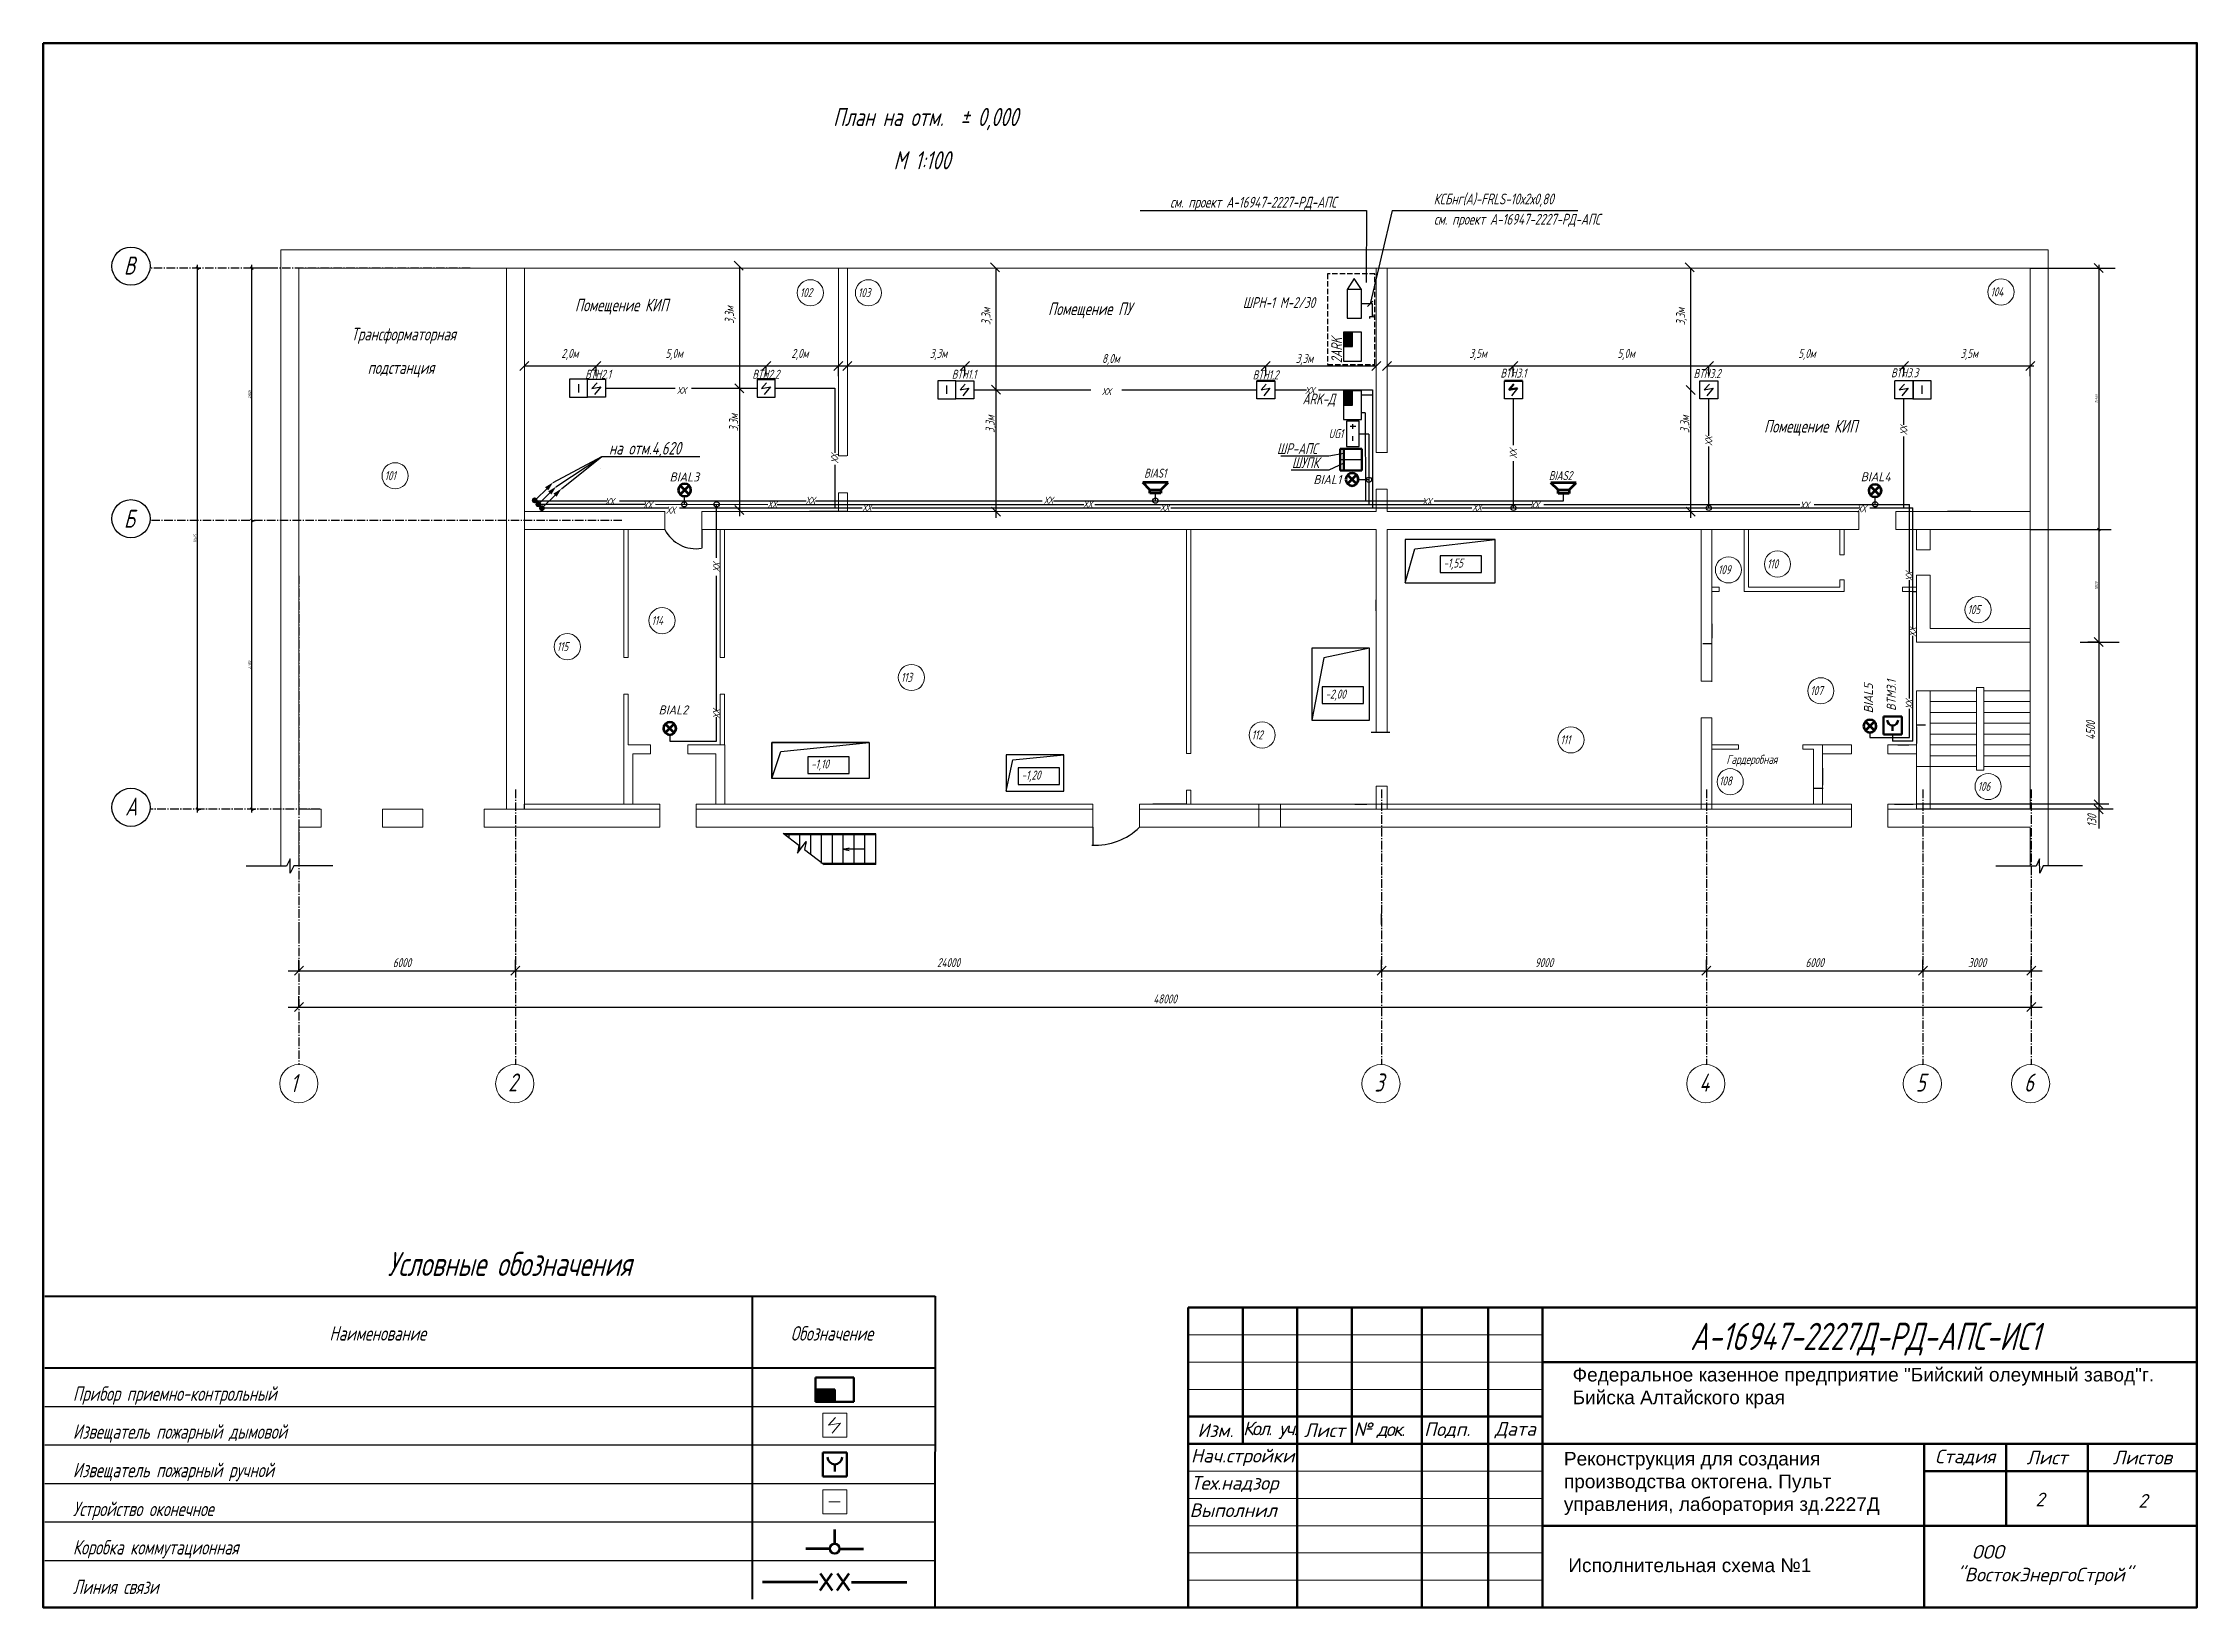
# Model space of a CAD drawing. Header units: millimetres. Extents: x 1866 to 7967, y 1263 to 3609.
# Drawn here: x 5953 to 7967, y 2142 to 3606 of the extents above; entities that cross this region are included whole.
import ezdxf
from ezdxf import colors
from ezdxf.entities.mleader import LeaderData, LeaderLine
from ezdxf.enums import TextEntityAlignment as Align
from ezdxf.math import Vec2, Vec3

# ---------------------------------------------------------------- set-up
doc = ezdxf.new("R2010")
doc.units = ezdxf.units.MM
doc.linetypes.add('GOST2.303 6', pattern=[12, 8, -1.5, 1, -1.5])
doc.linetypes.add('gost5', pattern=[7, 5, -2, 0])
doc.layers.get('Defpoints').update_dxf_attribs({"color": 33})
for name, color, linetype, lineweight in [('Датчики (Вновь)', 2, 'Continuous', 50), ('ЗАГОЛОВКИ', 182, 'Continuous', 40), ('КаБель силовой (Вновь)', 1, 'Continuous', 60), ('Линия выноска', 137, 'Continuous', 25), ('линия связи', 3, 'Continuous', 60), ('Линия связи (Вновь)', 3, 'Continuous', 60), ('ППК и др. приБоры', 171, 'Continuous', 50), ('СОУЭ', 160, 'Continuous', 60), ('стена', 7, 'Continuous', 20), ('ТаБлица', 253, 'Continuous', 40), ('Текст', 2, 'Continuous', 20), ('ТОНКИЕ', 150, 'Continuous', 9), ('Формат - толстая линия', 7, 'Continuous', 50), ('Формат - тонкая линия', 7, 'Continuous', 20), ('Щиты пульты (Вновь)', 5, 'Continuous', 50), ('Эл. аппараты (Вновь)', 93, 'Continuous', 50)]:
    doc.layers.add(name, color=color, linetype=linetype, lineweight=lineweight)
for name, color, linetype in [('оси', 1, 'GOST2.303 6'), ('Размеры', 5, 'Continuous'), ('Текст.', 51, 'Continuous')]:
    doc.layers.add(name, color=color, linetype=linetype)
doc.styles.add('2.5', font='isocpeur.ttf', dxfattribs={"oblique": 15, "height": 2.5})
doc.styles.add('Simplex', font='simplex.shx', dxfattribs={"width": 0.7, "oblique": 15})
doc.styles.get("Standard").update_dxf_attribs({"font": 'arial.ttf'})
doc.dimstyles.new('Cadet25_1', dxfattribs={"dimtxt": 2.5, "dimasz": 2.5, "dimexe": 3, "dimexo": 0, "dimgap": 1, "dimtad": 1, "dimdec": 0, "dimlfac": 100, "dimtxsty": 'Standard', "dimblk": 'OBLIQUE', "dimcen": -30, "dimdle": 3, "dimclrd": 256, "dimadec": 0, "dimazin": 0, "dimtfac": 1, "dimtdec": 0, "dimtmove": 0, "dimatfit": 0, "dimfxl": 0, "dimarcsym": 0})

msp = doc.modelspace()

# ---------------------------------------------------------------- texts
at = {"style": 'Simplex', "oblique": 15, "width": 0.7}
for s, p in [('-1,55', (7262.411, 3115.296)), ('-2,00', (7152.189, 2992.675)), ('-1,10', (6671.059, 2927.269)), ('-1,20', (6867.887, 2916.896)), ('6000', (6280.005, 2741.485))]:
    msp.add_text(s, height=8.4375, dxfattribs=at).set_placement(p)
msp.add_text('4500', height=8.4375, rotation=90, dxfattribs=at).set_placement((7871.846, 2954.195))
at = {"lineweight": 35, "style": 'Simplex', "oblique": 15, "width": 0.7}
msp.add_text('А-16947-2227Д-РД-АПС-ИС1', height=25.4951, dxfattribs=at).set_placement((7656.734, 2383.306), align=Align.CENTER)
at = {"insert": (7868.772, 2878.472), "char_height": 8.4375, "attachment_point": 5, "rotation": 90, "style": 'Simplex'}
msp.add_mtext('130', dxfattribs=at)
at = {"char_height": 8.4375, "attachment_point": 5, "style": 'Simplex'}
for s, insert in [('24000', (6799.614, 2745.704)), ('9000', (7356.489, 2745.704)), ('6000', (7609.614, 2745.704)), ('3000', (7761.489, 2745.704)), ('48000', (7002.114, 2711.723))]:
    msp.add_mtext(s, dxfattribs=dict(at, insert=insert))
at = {"char_height": 12.74755, "attachment_point": 1}
for s, width, heights, insert in [('Федеральное казенное предприятие "Бийский олеумный завод"г. Бийска Алтайского края', 583.81249, [71.169], (7383.235, 2366.658)), ('Реконструкция для создания производства октогена. Пульт управления, лаборатория зд.2227Д', 322.27604, [0], (7375.107, 2288.06)), ('Исполнительная схема №1', 305.97926, [0], (7379.232, 2188.3))]:
    msp.add_mtext_dynamic_manual_height_columns(s, width=width, gutter_width=12.5, heights=heights, dxfattribs=dict(at, insert=insert))
at = {"color": 0, "linetype": 'ByBlock', "lineweight": -2, "ltscale": 100, "style": '2.5'}
for s, insert, char_height, width, attachment_point in [('{\\T0.75;Кол. уч.}', (7100.214, 2308.236), 12.74755, 50.9902, 5), ('Изм.', (7049.224, 2308.236), 12.7475, 50.9902, 5), ('Лист', (7151.204, 2308.236), 12.7475, 50.9902, 5), ('{\\T0.85;№ док.}', (7202.194, 2308.236), 12.74755, 50.9902, 5), ('Подп.', (7265.932, 2308.236), 12.7475, 76.48529, 5), ('Дата', (7329.67, 2308.236), 12.7475, 50.9902, 5), ('Нач.стройки', (7026.278, 2282.741), 12.74755, 101.98039, 4), ('Стадия', (7750.339, 2282.741), 12.7475, 76.48529, 5), ('Лист', (7826.824, 2282.741), 12.7475, 76.48529, 5), ('Листов', (7916.057, 2282.741), 12.7475, 101.98039, 5), ('Тех.надзор', (7026.278, 2257.246), 12.7475, 101.98039, 4), ('Выполнил', (7025.061, 2233.448), 12.7475, 101.98039, 4), ('2', (7815.96, 2243.498), 12.748, 101.98039, 4), ('2', (7912.195, 2242.222), 12.748, 101.98039, 4), ('\\pi6.91506;ООО \\P\\pi-7.08494;"ВостокЭнергоСтрой"', (7749.619, 2182.132), 12.74755, 101.98039, 4)]:
    msp.add_mtext(s, dxfattribs=dict(at, insert=insert, char_height=char_height, width=width, attachment_point=attachment_point))
at = {"layer": 'ЗАГОЛОВКИ', "color": 255, "lineweight": 25, "style": 'Simplex', "oblique": 15, "width": 0.7}
for s, p in [('В', (6028.511, 3389.373)), ('Б', (6028.511, 3152.493)), ('А', (6029.742, 2883.287)), ('1', (6184.135, 2624.569)), ('2', (6387.889, 2625.184)), ('3', (7197.935, 2625.093)), ('4', (7501.685, 2625.093)), ('5', (7704.185, 2625.093)), ('6', (7805.435, 2625.093))]:
    msp.add_text(s, height=16.875, dxfattribs=at).set_placement(p)
at = {"layer": 'Линия выноска', "color": 2, "insert": (6482.142, 3232.816), "char_height": 11.8125, "attachment_point": 1, "style": 'Simplex'}
msp.add_mtext('на отм.4,620', dxfattribs=at)
at = {"layer": 'Линия связи (Вновь)', "lineweight": 25, "style": 'Simplex', "oblique": 15, "width": 0.7}
for p in [(6545.787, 3277.545), (6943.1, 3276.574), (7133.316, 3277.483), (6478.428, 3173.702), (6513.838, 3170.318), (6535.59, 3165.542), (6630.503, 3171.084), (6666.22, 3174.756), (6718.99, 3167.788), (6888.88, 3174.911), (6925.666, 3171.122), (6997.587, 3167.992), (7242.822, 3173.702), (7289.556, 3168.072), (7343.423, 3170.254), (7595.903, 3170.235), (7649.107, 3166.952)]:
    msp.add_text('ХХ', height=6.75, dxfattribs=at).set_placement(p)
for p in [(7696.271, 3239.389), (7331.12, 3217.549), (7513.912, 3229.339), (6696.518, 3213.066), (6585.987, 3111.275), (7701.42, 3102.715), (7704.631, 3050.617), (6585.987, 2974.075), (7701.42, 2983.023)]:
    msp.add_text('ХХ', height=6.75, rotation=90, dxfattribs=at).set_placement(p)
at = {"layer": 'Размеры', "lineweight": 35, "char_height": 8.4375, "attachment_point": 5, "style": 'Simplex'}
for s, insert in [('2,0м', (6445.581, 3314.641)), ('5,0м', (6543.058, 3314.641)), ('2,0м', (6660.652, 3314.641)), ('3,3м', (6790.263, 3314.641)), ('8,0м', (6951.433, 3309.891)), ('3,3м', (7132.49, 3309.891)), ('3,5м', (7294.825, 3314.641)), ('5,0м', (7433.316, 3314.641)), ('5,0м', (7602.358, 3314.641)), ('3,5м', (7754.08, 3314.641))]:
    msp.add_mtext(s, dxfattribs=dict(at, insert=insert))
at = {"layer": 'стена', "color": 5, "lineweight": 35, "style": 'Simplex', "oblique": 15, "width": 0.7}
for p in [(6598.921, 3343.507), (6838.814, 3342.101), (7488.411, 3341.953), (6602.827, 3242.749), (6842.721, 3241.343), (7492.318, 3241.196)]:
    msp.add_text('3,3м', height=8.4375, rotation=90, dxfattribs=at).set_placement(p)
at = {"layer": 'Текст', "style": 'Simplex', "oblique": 15, "width": 0.7}
for s, height, p in [('План на отм.  %%P 0,000', 16.875, (6691.737, 3528.341)), ('    М 1:100', 16.875, (6716.904, 3487.844)), ('Помещение КИП', 11.8125, (6450.325, 3354.96)), ('ШРН-1 М-2/30', 10.125, (7074.86, 3358.131)), ('Помещение ПУ', 11.8125, (6892.746, 3351.444)), ('Трансформаторная', 11.8125, (6241.103, 3327.722)), ('подстанция', 11.8125, (6256.442, 3296.419)), ('Помещение КИП', 11.8125, (7562.23, 3241.554)), ('Обозначение', 13.5, (6652.074, 2392.13))]:
    msp.add_text(s, height=height, dxfattribs=at).set_placement(p)
at = {"layer": 'Текст', "color": 5, "style": 'Simplex', "oblique": 15, "width": 0.7}
msp.add_text('2ARK', height=10.125, rotation=90, dxfattribs=at).set_placement((7167.654, 3306.554))
at = {"layer": 'Текст', "color": 2, "lineweight": -3, "style": 'Simplex', "oblique": 15, "width": 0.7}
for s, p in [('ВТН2.1', (6459.902, 3291.875)), ('ВТН2.2', (6616.196, 3291.875)), ('ВТН1.1', (6802.687, 3291.875)), ('ВТН3.1', (7315.762, 3292.953)), ('ВТН3.2', (7496.385, 3292.577)), ('ВТН3.3', (7681.003, 3293.249))]:
    msp.add_text(s, height=8.4375, dxfattribs=at).set_placement(p)
at = {"layer": 'Текст', "color": 2, "style": 'Simplex', "oblique": 15, "width": 0.7}
msp.add_text('ВТН1.2', height=8.4375, dxfattribs=at).set_placement((7084.093, 3291.363))
at = {"layer": 'Текст', "color": 5, "style": 'Simplex', "oblique": 15, "width": 0.7}
msp.add_text('ARK-Д', height=10.125, dxfattribs=at).set_placement((7130.621, 3267.959))
at = {"layer": 'Текст', "color": 1, "lineweight": -3, "style": 'Simplex', "oblique": 15, "width": 0.7}
msp.add_text('UG1', height=8.4375, dxfattribs=at).set_placement((7155.065, 3236.351))
at = {"layer": 'Текст', "color": 0, "style": 'Simplex', "oblique": 15, "width": 0.7}
for s, p in [('BIАS1', (6982.603, 3199.373)), ('BIАS2', (7361.012, 3197.107))]:
    msp.add_text(s, height=8.4375, dxfattribs=at).set_placement(p)
at = {"layer": 'Текст', "char_height": 10.125, "attachment_point": 5, "style": 'Simplex'}
for s, insert, width in [('КСБнг(А)-FRLS-10х2х0,80', (7309.406, 3458.911), 214.55266), ('см. проект А-16947-2227-РД-АПС', (7084.621, 3455.673), 215.24258), ('см. проект А-16947-2227-РД-АПС', (7331.318, 3439.752), 215.24258)]:
    msp.add_mtext(s, dxfattribs=dict(at, insert=insert, width=width))
at = {"layer": 'Текст', "char_height": 8.4375, "attachment_point": 6, "style": 'Simplex'}
for s, width, heights, insert in [('{\\W0.9;BIAL3}', 10.36815, [2.58], (6566.453, 3200.008)), ('{\\W0.9;BIAL4}', 10.37117, [0], (7680.724, 3200.195)), ('{\\W0.9;BIAL1}', 9.45524, [0], (7166.934, 3197.623)), ('{\\W0.9;BIAL2}', 9.78836, [0], (6556.023, 2982.094))]:
    msp.add_mtext_dynamic_manual_height_columns(s, width=width, gutter_width=12.5, heights=heights, dxfattribs=dict(at, insert=insert))
at = {"layer": 'Текст', "char_height": 8.4375, "rotation": 90, "style": 'Simplex'}
for s, width, heights, insert, attachment_point in [('{\\W0.9;BIAL5}', 8.65584, [5.128], (7659.906, 3006.836), 6), ('{\\W0.8;BTM3.1}', 17.96421, [0], (7681.278, 2981.279), 4)]:
    msp.add_mtext_dynamic_manual_height_columns(s, width=width, gutter_width=12.5, heights=heights, dxfattribs=dict(at, insert=insert, attachment_point=attachment_point))
at = {"layer": 'Текст.', "style": 'Simplex', "oblique": 15, "width": 0.7}
for s, p in [('Наименование', (6220.695, 2392.13)), ('Прибор приемно-контрольный', (5980.835, 2335.784)), ('Извещатель пожарный дымовой ', (5980.835, 2300.29)), ('Извещатель пожарный ручной ', (5980.835, 2264.29)), ('Устройство оконечное ', (5980.835, 2227.902)), ('Коробка коммутационная', (5980.835, 2192.002)), ('Линия связи', (5980.835, 2155.095))]:
    msp.add_text(s, height=13.5, dxfattribs=at).set_placement(p)
at = {"layer": 'Текст.', "insert": (6389.13, 2463.834), "char_height": 22.5, "width": 583.65703, "attachment_point": 5, "style": 'Simplex'}
msp.add_mtext('{\\C2;Условные обозначения}', dxfattribs=at)
at = {"layer": 'ТОНКИЕ', "color": 255, "style": 'Simplex', "oblique": 15, "width": 0.7}
for s, p in [('102', (6660.621, 3368.274)), ('103', (6714.9, 3368.221)), ('104', (7774.024, 3368.982)), ('101', (6272.312, 3197.034)), ('110', (7565.006, 3114.502)), ('109', (7519.15, 3109.055)), ('114', (6521.887, 3061.559)), ('105', (7752.571, 3071.771)), ('115', (6433.32, 3037.168)), ('113', (6755.102, 3008.352)), ('107', (7605.532, 2995.947)), ('112', (7083.106, 2954.568)), ('111', (7371.846, 2949.991)), ('Гардеробная', (7527.065, 2931.621)), ('108', (7520.175, 2911.422)), ('106', (7761.986, 2906.373))]:
    msp.add_text(s, height=8.4375, dxfattribs=at).set_placement(p)

# ---------------------------------------------------------------- blocks, each defined once
blk = doc.blocks.new('_Oblique')
at = {"color": 0, "linetype": 'ByBlock', "lineweight": -2}
blk.add_line((-0.5, -0.5), (0.5, 0.5), dxfattribs=at)
blk = doc.blocks.new('*D27')
at = {"lineweight": -2, "transparency": 16777216}
blk.add_line((6148.2, 2886.3), (6148.2, 3162.3), dxfattribs=at)
at = {"color": 0, "lineweight": -2, "transparency": 16777216}
for p, q in [((6148.2, 3159.3), (6151.2, 3159.3)), ((6148.2, 2889.3), (6151.2, 2889.3))]:
    blk.add_line(p, q, dxfattribs=at)
at = {"layer": 'Defpoints', "color": 0, "transparency": 16777216}
for p in [(6148.2, 3159.3), (6148.2, 3159.3), (6148.2, 2889.3)]:
    blk.add_point(p, dxfattribs=at)
at = {"lineweight": -2, "transparency": 16777216, "xscale": 2.5, "yscale": 2.5, "zscale": 2.5}
for p, rotation in [((6148.2, 3159.3), 90), ((6148.2, 2889.3), 270)]:
    blk.add_blockref('_Oblique', p, dxfattribs=dict(at, rotation=rotation))
at = {"color": 0, "transparency": 16777216, "insert": (6146, 3024.3), "char_height": 2.5, "attachment_point": 5, "rotation": 90, "style": 'Simplex'}
blk.add_mtext('27000', dxfattribs=at)
blk = doc.blocks.new('*D28')
at = {"color": 0, "lineweight": -2, "transparency": 16777216}
for p, q in [((6164.8, 3395.5), (6145.2, 3395.5)), ((6148.2, 3159.3), (6151.2, 3159.3))]:
    blk.add_line(p, q, dxfattribs=at)
at = {"lineweight": -2, "transparency": 16777216}
blk.add_line((6148.2, 3156.3), (6148.2, 3398.5), dxfattribs=at)
at = {"layer": 'Defpoints', "color": 0, "transparency": 16777216}
for p in [(6148.2, 3395.5), (6164.8, 3395.5), (6148.2, 3159.3)]:
    blk.add_point(p, dxfattribs=at)
at = {"lineweight": -2, "transparency": 16777216, "xscale": 2.5, "yscale": 2.5, "zscale": 2.5}
for p, rotation in [((6148.2, 3395.5), 90), ((6148.2, 3159.3), 270)]:
    blk.add_blockref('_Oblique', p, dxfattribs=dict(at, rotation=rotation))
at = {"color": 0, "transparency": 16777216, "insert": (6146, 3277.4), "char_height": 2.5, "attachment_point": 5, "rotation": 90, "style": 'Simplex'}
blk.add_mtext('23625', dxfattribs=at)
blk = doc.blocks.new('*D29')
at = {"lineweight": -2, "transparency": 16777216}
blk.add_line((6097.4, 2886.3), (6097.4, 3398.5), dxfattribs=at)
at = {"color": 0, "lineweight": -2, "transparency": 16777216}
for p, q in [((6097.4, 3395.5), (6100.4, 3395.5)), ((6097.4, 2889.3), (6100.4, 2889.3))]:
    blk.add_line(p, q, dxfattribs=at)
at = {"layer": 'Defpoints', "color": 0, "transparency": 16777216}
for p in [(6097.4, 3395.5), (6097.4, 3395.5), (6097.4, 2889.3)]:
    blk.add_point(p, dxfattribs=at)
at = {"lineweight": -2, "transparency": 16777216, "xscale": 2.5, "yscale": 2.5, "zscale": 2.5}
for p, rotation in [((6097.4, 3395.5), 90), ((6097.4, 2889.3), 270)]:
    blk.add_blockref('_Oblique', p, dxfattribs=dict(at, rotation=rotation))
at = {"color": 0, "transparency": 16777216, "insert": (6095.1, 3142.4), "char_height": 2.5, "attachment_point": 5, "rotation": 90, "style": 'Simplex'}
blk.add_mtext('50625', dxfattribs=at)
blk = doc.blocks.new('*D30')
at = {"lineweight": -2, "transparency": 16777216}
blk.add_line((7875.2, 3398.5), (7875.2, 3147.8), dxfattribs=at)
at = {"color": 0, "lineweight": -2, "transparency": 16777216}
for p, q in [((7875.2, 3395.5), (7878.2, 3395.5)), ((7875.2, 3150.8), (7878.2, 3150.8))]:
    blk.add_line(p, q, dxfattribs=at)
at = {"layer": 'Defpoints', "color": 0, "transparency": 16777216}
for p in [(7875.2, 3395.5), (7875.2, 3150.8), (7875.2, 3150.8)]:
    blk.add_point(p, dxfattribs=at)
at = {"lineweight": -2, "transparency": 16777216, "xscale": 2.5, "yscale": 2.5, "zscale": 2.5}
for p, rotation in [((7875.2, 3395.5), 90), ((7875.2, 3150.8), 270)]:
    blk.add_blockref('_Oblique', p, dxfattribs=dict(at, rotation=rotation))
at = {"color": 0, "transparency": 16777216, "insert": (7873, 3273.2), "char_height": 2.5, "attachment_point": 5, "rotation": 90, "style": 'Simplex'}
blk.add_mtext('24469', dxfattribs=at)
blk = doc.blocks.new('*D31')
at = {"lineweight": -2, "transparency": 16777216}
blk.add_line((7875.2, 3153.8), (7875.2, 3042.5), dxfattribs=at)
at = {"color": 0, "lineweight": -2, "transparency": 16777216}
for p, q in [((7875.2, 3150.8), (7878.2, 3150.8)), ((7875.2, 3045.5), (7878.2, 3045.5))]:
    blk.add_line(p, q, dxfattribs=at)
at = {"layer": 'Defpoints', "color": 0, "transparency": 16777216}
for p in [(7875.2, 3150.8), (7875.2, 3045.5), (7875.2, 3045.5)]:
    blk.add_point(p, dxfattribs=at)
at = {"lineweight": -2, "transparency": 16777216, "xscale": 2.5, "yscale": 2.5, "zscale": 2.5}
for p, rotation in [((7875.2, 3150.8), 90), ((7875.2, 3045.5), 270)]:
    blk.add_blockref('_Oblique', p, dxfattribs=dict(at, rotation=rotation))
at = {"color": 0, "transparency": 16777216, "insert": (7873, 3098.2), "char_height": 2.5, "attachment_point": 5, "rotation": 90, "style": 'Simplex'}
blk.add_mtext('10530', dxfattribs=at)
blk = doc.blocks.new('A$C16DF54B3')
at = {"layer": 'СОУЭ'}
for p, q in [((0.51, 2.99), (2.99, 0.51)), ((0.51, 0.51), (2.99, 2.99))]:
    blk.add_line(p, q, dxfattribs=at)
blk.add_circle((1.75, 1.75), 1.75, dxfattribs=at)
blk = doc.blocks.new('A$C1E84259F')
at = {"layer": 'СОУЭ'}
for p, q in [((0, 3), (7, 3)), ((2, 1), (0, 3)), ((2, 1), (2, 0)), ((5, 1), (2, 1)), ((5, 1), (7, 3)), ((5, 0), (5, 1)), ((2, 0), (5, 0))]:
    blk.add_line(p, q, dxfattribs=at)
blk = doc.blocks.new('A$C63250D19')
at = {"layer": 'Датчики (Вновь)'}
for p, q in [((0, 5), (5, 5)), ((0, 0), (0, 5)), ((5, 0), (0, 0)), ((2.5, 1), (2.5, 2.5)), ((5, 5), (5, 0))]:
    blk.add_line(p, q, dxfattribs=at)
blk.add_arc((2.5, 4), 1.5, 180, 0, dxfattribs=at)
blk = doc.blocks.new('_None')
blk = doc.blocks.new('A$C15B22022')
at = {"layer": 'Щиты пульты (Вновь)'}
for p, q in [((0, 6), (0, 0)), ((6, 6), (0, 6)), ((6, 0), (6, 6)), ((0, 1), (6, 1)), ((0, 0), (6, 0))]:
    blk.add_line(p, q, dxfattribs=at)
blk = doc.blocks.new('A$C00EC61DE')
at = {"layer": 'Линия связи (Вновь)'}
for p, q in [((6, 2), (6, 5)), ((5, 1), (0, 1)), ((7, 1), (12, 1))]:
    blk.add_line(p, q, dxfattribs=at)
at = {"layer": 'Эл. аппараты (Вновь)'}
blk.add_circle((6, 1), 1, dxfattribs=at)
blk.add_circle((6, 1), 1, dxfattribs=at)
blk = doc.blocks.new('A$C48AC0FEC')
at = {"layer": 'Линия связи (Вновь)'}
for p, q in [((11.5, 1.75), (0, 1.75)), ((12, 3.5), (14.5, 0)), ((12, 0), (14.5, 3.5)), ((15.5, 3.5), (18, 0)), ((15.5, 0), (18, 3.5)), ((18.5, 1.75), (30, 1.75))]:
    blk.add_line(p, q, dxfattribs=at)
blk = doc.blocks.new('A$C134D03C4')
at = {"layer": 'ППК и др. приБоры'}
blk.add_hatch(color=256, dxfattribs=at).paths.add_polyline_path([(4, 0), (4, 2.5), (0, 2.5), (0, 0)])
for p, q in [((0, 5), (0, 0)), ((8, 5), (0, 5)), ((8, 0), (8, 5)), ((4, 2.5), (0, 2.5)), ((0, 0), (8, 0)), ((4, 0), (4, 2.5))]:
    blk.add_line(p, q, dxfattribs=at)
blk = doc.blocks.new('A$C7A532389')
at = {"layer": 'Датчики (Вновь)'}
for p, q in [((0, 5), (5, 5)), ((0, 0), (0, 5)), ((5, 5), (5, 0)), ((2.5, 1), (2.5, 2.5)), ((5, 0), (0, 0))]:
    blk.add_line(p, q, dxfattribs=at)
blk.add_arc((2.5, 4), 1.5, 180, 0, dxfattribs=at)

# ---------------------------------------------------------------- dimensions: what is measured, and where the dimension line sits
for base, p1, p2, picture, middle in [((6097.371, 3395.511), (6097.371, 2889.261), (6097.371, 3395.511), '*D29', (6095.121, 3142.386)), ((6148.231, 3395.511), (6148.231, 3159.261), (6164.82, 3395.511), '*D28', (6145.981, 3277.386)), ((7875.221, 3150.824), (7875.221, 3395.511), (7875.221, 3150.824), '*D30', (7872.971, 3273.167)), ((6148.231, 3159.261), (6148.231, 2889.261), (6148.231, 3159.261), '*D27', (6145.981, 3024.261)), ((7875.221, 3045.524), (7875.221, 3150.824), (7875.221, 3045.524), '*D31', (7872.971, 3098.174))]:
    dim = msp.add_linear_dim(base=base, p1=p1, p2=p2, angle=90, dimstyle='Cadet25_1', override={"dimtxsty": 'Simplex'})
    dim.commit()
    dim.dimension.update_dxf_attribs({"geometry": picture, "text_midpoint": middle})

# ---------------------------------------------------------------- hatches: boundary and pattern name
at = {"layer": 'Датчики (Вновь)', "lineweight": 25}
for points in [[(7168.953, 3321.984), (7177.391, 3321.984), (7177.391, 3335.484), (7168.953, 3335.484)], [(7168.953, 3267.142), (7177.391, 3267.142), (7177.391, 3280.642), (7168.953, 3280.642)]]:
    msp.add_hatch(color=256, dxfattribs=at).paths.add_polyline_path(points)
at = {"layer": 'Эл. аппараты (Вновь)', "lineweight": 25}
msp.add_hatch(color=256, dxfattribs=at).paths.add_polyline_path([(6409.92, 3178.182, 1), (6415.32, 3178.182, 1)])
h = msp.add_hatch(color=256, dxfattribs=at)
edge = h.paths.add_edge_path()
edge.add_arc((6415.996, 3174.443), 2.7, 0, 360)
h = msp.add_hatch(color=256, dxfattribs=at)
edge = h.paths.add_edge_path()
edge.add_arc((6419.369, 3170.838), 2.7, 0, 360)

# ---------------------------------------------------------------- linework, layer by layer
for p, q in [((7811.179, 3395.511), (7890.575, 3395.511)), ((7875.221, 3395.511), (7885.346, 3395.511)), ((6470.219, 3294.44), (6470.219, 3303.941)), ((6629.177, 3294.44), (6629.177, 3303.941)), ((6696.677, 3294.44), (6696.677, 3303.941)), ((6814.901, 3294.44), (6814.901, 3303.941)), ((7096.329, 3294.44), (7096.329, 3303.941)), ((7327.802, 3294.44), (7327.802, 3303.941)), ((7510.695, 3294.44), (7510.695, 3303.941)), ((7693.054, 3294.44), (7693.054, 3303.941)), ((7811.179, 3294.44), (7811.179, 3303.941)), ((7165.896, 3216.258), (7186.146, 3216.258)), ((6705.114, 3167.699), (6669.633, 3167.699)), ((7755.492, 3167.699), (7733.946, 3167.699)), ((6568.884, 3150.824), (6568.884, 3133.378)), ((7811.179, 3150.824), (7837.509, 3150.824)), ((7811.179, 3150.824), (7886.926, 3150.824)), ((7226.552, 3101), (7235.598, 3132.685)), ((7235.598, 3132.685), (7310.927, 3141.5)), ((7199.552, 3074.957), (7199.552, 3085.082)), ((7702.071, 3092.774), (7704.789, 3092.774)), ((7513.427, 3062.745), (7513.427, 3049.201)), ((7513.427, 3043.844), (7504.989, 3043.844)), ((7857.801, 3045.524), (7894.419, 3045.524)), ((7875.221, 3045.524), (7865.096, 3045.524)), ((7875.221, 3055.649), (7875.221, 2871.147)), ((7150.555, 3030.703), (7139.46, 2972.423)), ((7193.46, 3039.923), (7150.555, 3030.703)), ((7194.862, 2961.286), (7212.272, 2961.286)), ((7704.789, 2968.289), (7713.227, 2968.289)), ((7704.789, 2966.283), (7704.789, 2950.713)), ((6725.402, 2951.671), (6634.277, 2951.671)), ((6634.277, 2951.671), (6634.277, 2917.921)), ((6634.277, 2917.921), (6642.703, 2943.171)), ((6642.703, 2943.171), (6725.402, 2951.671)), ((7687.331, 2949.491), (7697.543, 2949.491)), ((6907.402, 2939.99), (6853.402, 2939.99)), ((6853.402, 2939.99), (6853.402, 2906.24)), ((6853.402, 2906.24), (6859.875, 2935.346)), ((6859.875, 2935.346), (6907.402, 2939.99)), ((7617.039, 2927.68), (7617.039, 2911.712)), ((7608.989, 2909.002), (7617.426, 2909.002)), ((6403.052, 2889.416), (6403.052, 2893.803)), ((7022.195, 2893.803), (6990.698, 2893.803)), ((7179.618, 2893.803), (7190.685, 2893.803)), ((7701.574, 2893.717), (7684.371, 2893.717)), ((7884.545, 2893.803), (7704.789, 2893.803)), ((7847.634, 2889.261), (7704.789, 2889.261)), ((7847.634, 2893.803), (7837.509, 2893.803)), ((7888.639, 2889.261), (7837.509, 2889.261)), ((7875.221, 2893.803), (7865.096, 2893.803)), ((6731.597, 2866.151), (6645.889, 2866.151)), ((6731.597, 2865.138), (6647.217, 2865.138)), ((6650.597, 2862.56), (6650.597, 2865.138)), ((6660.722, 2851.337), (6660.722, 2865.138)), ((6670.847, 2847.115), (6670.847, 2865.138)), ((6680.972, 2838.476), (6680.972, 2865.138)), ((6691.097, 2838.476), (6691.097, 2865.138)), ((6701.222, 2838.476), (6701.222, 2865.138)), ((6711.347, 2838.476), (6711.347, 2865.138)), ((6721.472, 2838.476), (6721.472, 2865.138)), ((6731.597, 2837.464), (6731.597, 2866.151)), ((6934.445, 2872.386), (6934.445, 2855.9)), ((6701.222, 2851.807), (6706.676, 2853.07)), ((6721.472, 2851.807), (6701.222, 2851.807)), ((6701.222, 2851.807), (6706.676, 2850.545)), ((6731.597, 2838.476), (6682.175, 2838.476)), ((6731.597, 2837.464), (6683.502, 2837.464)), ((6192.114, 2781.304), (6192.114, 2771.162)), ((7204.614, 2781.328), (7204.614, 2791.453)), ((6192.114, 2738.11), (6192.114, 2748.235)), ((6394.614, 2738.11), (6394.614, 2748.235)), ((6394.614, 2738.11), (6394.614, 2748.235)), ((7204.614, 2738.11), (7204.614, 2748.235)), ((7204.614, 2738.11), (7204.614, 2748.235)), ((7508.364, 2738.11), (7508.364, 2748.235)), ((7508.364, 2738.11), (7508.364, 2748.235)), ((7710.864, 2738.11), (7710.864, 2748.235)), ((7710.864, 2738.11), (7710.864, 2748.235)), ((7812.114, 2738.11), (7812.114, 2748.235)), ((6181.989, 2738.11), (6404.739, 2738.11)), ((6384.489, 2738.11), (7214.739, 2738.11)), ((7194.489, 2738.11), (7518.489, 2738.11)), ((7498.239, 2738.11), (7720.989, 2738.11)), ((7700.739, 2738.11), (7822.239, 2738.11)), ((6181.989, 2704.13), (7822.239, 2704.13)), ((6192.114, 2704.13), (6192.114, 2714.255)), ((7812.114, 2704.13), (7812.114, 2714.255)), ((6787.232, 2330.255), (5954.732, 2330.255)), ((6787.232, 2294.255), (5954.732, 2294.255)), ((6787.232, 2258.255), (5954.732, 2258.255)), ((6787.232, 2222.255), (5954.732, 2222.255)), ((6787.232, 2186.255), (5954.732, 2186.255))]:
    msp.add_line(p, q)
at = {"lineweight": 9}
for p, q in [((7761.022, 2929.128), (7761.022, 3003.001)), ((7761.022, 3003.001), (7767.772, 3003.001)), ((7767.772, 3003.001), (7767.772, 2998.216)), ((7761.022, 2999.961), (7717.614, 2999.961)), ((7761.022, 2989.836), (7717.614, 2989.836)), ((7811.179, 2999.961), (7767.772, 2999.961)), ((7767.772, 2929.128), (7767.772, 2998.216)), ((7811.179, 2989.836), (7767.772, 2989.836)), ((7761.022, 2979.711), (7717.614, 2979.711)), ((7761.022, 2969.586), (7717.614, 2969.586)), ((7811.179, 2979.711), (7767.772, 2979.711)), ((7811.179, 2969.586), (7767.772, 2969.586)), ((7761.022, 2959.461), (7717.614, 2959.461)), ((7761.022, 2949.336), (7717.614, 2949.336)), ((7811.179, 2959.461), (7767.772, 2959.461)), ((7811.179, 2949.336), (7767.772, 2949.336)), ((7761.022, 2929.128), (7704.789, 2929.128)), ((7761.022, 2939.211), (7717.614, 2939.211)), ((7761.022, 2929.128), (7761.022, 2925.753)), ((7811.179, 2939.211), (7767.772, 2939.211)), ((7767.772, 2925.753), (7767.772, 2929.128)), ((7811.179, 2929.128), (7767.772, 2929.128))]:
    msp.add_line(p, q, dxfattribs=at)
at = {"color": 255, "lineweight": 9}
msp.add_line((7761.022, 2925.753), (7767.772, 2925.753), dxfattribs=at)
at = {"color": 0, "linetype": 'ByBlock', "lineweight": -2}
for p, q in [((6196.333, 2742.329), (6187.895, 2733.891)), ((6390.395, 2733.891), (6398.833, 2742.329))]:
    msp.add_line(p, q, dxfattribs=at)
at = {"linetype": 'gost5'}
msp.add_lwpolyline([(7154.144, 3305.162), (7198.413, 3305.162), (7198.413, 3390.094), (7154.144, 3390.094)], close=True, dxfattribs=at)
for points in [[(7226.552, 3141.5), (7226.552, 3101), (7310.927, 3101), (7310.927, 3141.5)], [(7259.338, 3110.665), (7298.055, 3110.665), (7298.055, 3126.226), (7259.338, 3126.226)], [(7139.46, 2972.423), (7193.46, 2972.423), (7193.46, 3039.923), (7139.46, 3039.923)], [(7149.117, 2988.044), (7187.833, 2988.044), (7187.833, 3003.605), (7149.117, 3003.605)], [(6634.277, 2951.671), (6725.402, 2951.671), (6725.402, 2917.921), (6634.277, 2917.921)], [(6667.987, 2922.637), (6706.703, 2922.637), (6706.703, 2938.198), (6667.987, 2938.198)], [(6907.402, 2939.99), (6853.402, 2939.99), (6853.402, 2906.24), (6907.402, 2906.24)], [(6864.814, 2912.264), (6903.53, 2912.264), (6903.53, 2927.825), (6864.814, 2927.825)]]:
    msp.add_lwpolyline(points, close=True)
at = {"ltscale": 100}
msp.add_lwpolyline([(7023.729, 2422.964), (7023.729, 2142.518)], dxfattribs=at)
at = {"color": 6, "lineweight": 25}
for centre in [(7192.817, 3197.427), (6552.487, 3174.449), (6582.77, 3174.449), (6993.08, 3177.824), (7327.903, 3171.074), (7510.695, 3171.074), (7666.093, 3174.449)]:
    msp.add_circle(centre, 2.43, dxfattribs=at)
for centre, radius, start, end in [((6563.372, 3165.402), 32.477, 206.672776, 279.579), ((6936.564, 2915.383), 59.936, 267.352273, 314.161225)]:
    msp.add_arc(centre, radius, start, end)
msp.add_spline([(7193.727, 3348.155), (7193.727, 3350.039), (7197.364, 3350.039), (7197.364, 3351.721)], degree=3)
at = {"layer": 'Датчики (Вновь)', "color": 5, "lineweight": 25}
for p, q in [((7179.078, 3385.639), (7172.328, 3375.514)), ((7185.828, 3375.514), (7179.078, 3385.639)), ((7185.828, 3375.514), (7172.328, 3375.514)), ((7172.328, 3375.514), (7172.328, 3348.514)), ((7185.828, 3348.514), (7185.828, 3375.514)), ((7172.328, 3348.514), (7185.828, 3348.514))]:
    msp.add_line(p, q, dxfattribs=at)
at = {"layer": 'Датчики (Вновь)', "lineweight": 25}
for p, q in [((7185.828, 3335.484), (7168.953, 3335.484)), ((7168.953, 3335.484), (7168.953, 3308.484)), ((7177.391, 3321.984), (7177.391, 3335.484)), ((7185.828, 3308.484), (7185.828, 3335.484)), ((7168.953, 3321.984), (7177.391, 3321.984)), ((7168.953, 3308.484), (7185.828, 3308.484)), ((7185.828, 3280.642), (7168.953, 3280.642)), ((7168.953, 3280.642), (7168.953, 3253.642)), ((7168.953, 3267.142), (7177.391, 3267.142)), ((7177.391, 3267.142), (7177.391, 3280.642)), ((7185.828, 3253.642), (7185.828, 3280.642)), ((7168.953, 3253.642), (7185.828, 3253.642))]:
    msp.add_line(p, q, dxfattribs=at)
at = {"layer": 'Датчики (Вновь)', "color": 2, "lineweight": 25}
for p, q in [((6445.239, 3291.449), (6445.239, 3274.574)), ((6462.114, 3291.449), (6478.989, 3291.449)), ((6462.114, 3274.574), (6462.114, 3291.449)), ((6470.951, 3288.239), (6466.148, 3282.906)), ((6466.148, 3282.906), (6474.421, 3284.372)), ((6474.421, 3284.372), (6468.683, 3277.306)), ((6478.989, 3291.449), (6478.989, 3274.574)), ((6620.739, 3291.449), (6620.739, 3274.574)), ((6629.576, 3288.239), (6624.773, 3282.906)), ((6624.773, 3282.906), (6633.046, 3284.372)), ((6633.046, 3284.372), (6627.308, 3277.306)), ((6637.614, 3274.574), (6637.614, 3291.449)), ((6789.489, 3290.042), (6789.489, 3273.167)), ((6806.364, 3290.042), (6823.239, 3290.042)), ((6806.364, 3273.167), (6806.364, 3290.042)), ((6815.201, 3286.832), (6810.398, 3281.499)), ((6823.239, 3290.042), (6823.239, 3273.167)), ((7087.892, 3273.167), (7087.892, 3290.042)), ((7096.729, 3286.832), (7091.925, 3281.499)), ((7104.767, 3290.042), (7104.767, 3273.167)), ((7319.466, 3273.167), (7319.466, 3290.042)), ((7336.341, 3290.042), (7336.341, 3273.167)), ((7502.258, 3290.042), (7519.133, 3290.042)), ((7502.258, 3273.167), (7502.258, 3290.042)), ((7511.095, 3286.832), (7506.291, 3281.499)), ((7519.133, 3290.042), (7519.133, 3273.167)), ((7684.617, 3273.167), (7684.617, 3290.042)), ((7701.492, 3290.042), (7684.617, 3290.042)), ((7693.454, 3286.832), (7688.651, 3281.499)), ((7701.492, 3290.042), (7701.492, 3273.167)), ((7701.632, 3290.115), (7701.632, 3273.24)), ((6445.239, 3274.574), (6462.114, 3274.574)), ((6478.989, 3274.574), (6462.114, 3274.574)), ((6620.739, 3274.574), (6637.614, 3274.574)), ((6789.489, 3273.167), (6806.364, 3273.167)), ((6823.239, 3273.167), (6806.364, 3273.167)), ((6810.398, 3281.499), (6818.671, 3282.966)), ((6818.671, 3282.966), (6812.933, 3275.9)), ((7104.767, 3273.167), (7087.892, 3273.167)), ((7091.925, 3281.499), (7100.198, 3282.966)), ((7100.198, 3282.966), (7094.461, 3275.9)), ((7336.341, 3273.167), (7319.466, 3273.167)), ((7331.773, 3282.966), (7326.035, 3275.9)), ((7519.133, 3273.167), (7502.258, 3273.167)), ((7506.291, 3281.499), (7514.565, 3282.966)), ((7514.565, 3282.966), (7508.827, 3275.9)), ((7701.492, 3273.167), (7684.617, 3273.167)), ((7688.651, 3281.499), (7696.924, 3282.966)), ((7696.924, 3282.966), (7691.186, 3275.9)), ((7701.492, 3273.167), (7718.367, 3273.167)), ((7701.632, 3273.24), (7718.507, 3273.24))]:
    msp.add_line(p, q, dxfattribs=at)
at = {"layer": 'Датчики (Вновь)', "color": 1, "lineweight": 25}
for p, q in [((6462.114, 3291.449), (6445.239, 3291.449)), ((6445.239, 3291.449), (6445.239, 3274.574)), ((6453.854, 3279.075), (6453.854, 3286.947)), ((6462.114, 3274.574), (6462.114, 3291.449)), ((6806.364, 3290.042), (6789.489, 3290.042)), ((6789.489, 3290.042), (6789.489, 3273.167)), ((6798.104, 3277.669), (6798.104, 3285.541)), ((6806.364, 3273.167), (6806.364, 3290.042)), ((7718.507, 3290.115), (7701.632, 3290.115)), ((7701.632, 3290.115), (7701.632, 3273.24)), ((7710.246, 3277.742), (7710.246, 3285.614)), ((7718.507, 3273.24), (7718.507, 3290.115)), ((6445.239, 3274.574), (6462.114, 3274.574)), ((6789.489, 3273.167), (6806.364, 3273.167)), ((7701.632, 3273.24), (7718.507, 3273.24))]:
    msp.add_line(p, q, dxfattribs=at)
at = {"layer": 'Датчики (Вновь)', "color": 2}
for p, q in [((6637.614, 3291.449), (6620.739, 3291.449)), ((7087.892, 3290.042), (7104.767, 3290.042)), ((7319.466, 3290.042), (7336.341, 3290.042)), ((7328.303, 3286.832), (7323.5, 3281.499)), ((7323.5, 3281.499), (7331.773, 3282.966))]:
    msp.add_line(p, q, dxfattribs=at)
at = {"layer": 'Датчики (Вновь)', "color": 2, "lineweight": 18}
for p, q in [((6682.089, 2324.37), (6704.589, 2324.37)), ((6682.089, 2301.87), (6682.089, 2324.37)), ((6693.872, 2320.09), (6687.467, 2312.979)), ((6704.589, 2324.37), (6704.589, 2301.87)), ((6704.589, 2301.87), (6682.089, 2301.87)), ((6687.467, 2312.979), (6698.498, 2314.935)), ((6698.498, 2314.935), (6690.848, 2305.513))]:
    msp.add_line(p, q, dxfattribs=at)
at = {"layer": 'Датчики (Вновь)', "color": 1, "lineweight": 18}
for p, q in [((6704.589, 2252.647), (6682.089, 2252.647)), ((6704.589, 2252.647), (6682.089, 2252.647)), ((6682.089, 2252.647), (6682.089, 2230.147)), ((6682.089, 2252.647), (6682.089, 2230.147)), ((6698.352, 2241.397), (6687.855, 2241.397)), ((6698.352, 2241.397), (6687.855, 2241.397)), ((6704.589, 2230.147), (6704.589, 2252.647)), ((6704.589, 2230.147), (6704.589, 2252.647)), ((6682.089, 2230.147), (6704.589, 2230.147)), ((6682.089, 2230.147), (6704.589, 2230.147))]:
    msp.add_line(p, q, dxfattribs=at)
at = {"layer": 'КаБель силовой (Вновь)', "lineweight": 25}
for p, q in [((6414.391, 3179.539), (6423.889, 3189.025)), ((6417.834, 3176.142), (6426.783, 3185.091)), ((6419.66, 3171.034), (6431.696, 3183.07))]:
    msp.add_line(p, q, dxfattribs=at)
for points in [[(6422.417, 3190.497), (6425.361, 3187.553), (6429.855, 3194.991)], [(6425.312, 3186.563), (6428.255, 3183.62), (6432.75, 3191.058)], [(6430.224, 3184.542), (6433.168, 3181.599), (6437.662, 3189.036)]]:
    msp.add_solid(points, dxfattribs=at)
at = {"layer": 'Линия выноска'}
for p, q in [((6978.99, 3449.331), (7190.344, 3449.331)), ((7190.344, 3449.331), (7190.225, 3381.797)), ((7214.445, 3449.331), (7193.889, 3362.014)), ((7214.445, 3449.331), (7388.214, 3449.331)), ((7196.275, 3364.401), (7191.502, 3359.628))]:
    msp.add_line(p, q, dxfattribs=at)
at = {"layer": 'Линия выноска', "linetype": 'ByBlock', "lineweight": -2}
msp.add_line((6474.293, 3207.814), (6474.293, 3207.814), dxfattribs=at)
for points in [[(6429.855, 3194.991), (6475.392, 3219.232)], [(6432.37, 3190.829), (6475.392, 3219.232)], [(6437.662, 3189.036), (6475.392, 3219.232)], [(6475.392, 3219.232), (6566.929, 3219.232)]]:
    msp.add_lwpolyline(points, dxfattribs=at)
at = {"layer": 'линия связи', "lineweight": 25}
for p, q in [((6478.989, 3283.011), (6544.119, 3283.011)), ((6559.426, 3283.011), (6620.739, 3283.011)), ((6637.614, 3283.011), (6693.302, 3283.011)), ((6693.302, 3283.011), (6693.302, 3222.725)), ((6823.239, 3281.605), (6932.575, 3281.605)), ((6961.722, 3281.605), (7087.892, 3281.605)), ((7104.767, 3281.605), (7134.24, 3281.605)), ((7145.762, 3281.605), (7196.177, 3281.605)), ((7196.177, 3281.605), (7196.177, 3171.074)), ((7327.903, 3229.756), (7327.903, 3273.167)), ((7510.695, 3238.493), (7510.695, 3273.167)), ((7693.054, 3248.801), (7693.054, 3273.167)), ((7183.785, 3252.305), (7171.878, 3252.305)), ((7171.878, 3252.305), (7171.878, 3228.657)), ((7180.509, 3247.222), (7175.154, 3247.222)), ((7177.832, 3244.909), (7177.832, 3249.536)), ((7183.785, 3228.657), (7183.785, 3252.305)), ((7171.878, 3228.657), (7183.785, 3228.657)), ((7177.832, 3233.704), (7177.832, 3238.332)), ((7510.695, 3171.074), (7510.695, 3228.68)), ((7693.054, 3171.074), (7693.054, 3237.753)), ((6693.302, 3211.353), (6693.302, 3171.074)), ((7327.903, 3171.074), (7327.903, 3214.774)), ((7374.84, 3177.824), (7374.84, 3184.517)), ((6420.83, 3171.074), (6537.216, 3171.074)), ((6547.986, 3171.074), (6719, 3171.074)), ((6582.77, 3124.48), (6582.77, 3174.449)), ((6728.066, 3171.074), (6997.796, 3171.074)), ((7007.57, 3171.074), (7289.058, 3171.074)), ((7298.317, 3171.074), (7651.107, 3171.074)), ((7661.27, 3171.074), (7701.414, 3171.074)), ((7666.093, 3174.449), (7666.093, 3181.322)), ((7701.414, 3058.238), (7701.414, 3171.074)), ((6582.77, 2981.962), (6582.77, 3107.559)), ((7701.414, 2952.866), (7701.414, 3051.535)), ((6582.77, 2952.965), (6582.77, 2975.251)), ((6538.996, 2958.932), (6538.996, 2952.965)), ((6538.996, 2952.965), (6582.77, 2952.965))]:
    msp.add_line(p, q, dxfattribs=at)
at = {"layer": 'линия связи', "color": 5, "lineweight": 25}
for p, q in [((7189.157, 3259.882), (7189.427, 3177.824)), ((6993.08, 3177.824), (6993.08, 3184.517)), ((6414.382, 3177.824), (6479.981, 3177.824)), ((6491.828, 3177.824), (6666.413, 3177.824)), ((6675.198, 3177.824), (6887.333, 3177.824)), ((6897.847, 3177.824), (7244.938, 3177.824)), ((7253.728, 3177.824), (7374.84, 3177.824))]:
    msp.add_line(p, q, dxfattribs=at)
at = {"layer": 'линия связи', "color": 4, "lineweight": 25}
for p, q in [((7192.645, 3240.147), (7192.801, 3174.389)), ((6416.246, 3174.449), (6515.676, 3174.441)), ((6525.677, 3174.44), (6630.76, 3174.432)), ((6552.487, 3181.943), (6552.487, 3174.449)), ((6639.545, 3174.431), (6926.025, 3174.409)), ((6936.391, 3174.408), (7344.968, 3174.377)), ((7356.48, 3174.376), (7595.822, 3174.358)), ((7608.994, 3174.357), (7698.203, 3174.35)), ((7698.203, 3110.834), (7698.203, 3174.35)), ((7698.203, 2992.845), (7698.203, 3103.436)), ((7698.203, 2956.241), (7698.203, 2983.109)), ((7661.219, 2961.111), (7661.219, 2956.241)), ((7661.219, 2956.241), (7698.203, 2956.241))]:
    msp.add_line(p, q, dxfattribs=at)
at = {"layer": 'линия связи', "color": 3, "lineweight": 25}
msp.add_line((7701.414, 2952.866), (7682.522, 2952.866), dxfattribs=at)
at = {"layer": 'Линия связи (Вновь)', "lineweight": 25}
for p, q in [((7196.177, 3362.014), (7185.828, 3362.014)), ((7196.177, 3350.039), (7196.177, 3362.014)), ((7196.177, 3276.666), (7185.828, 3276.666))]:
    msp.add_line(p, q, dxfattribs=at)
at = {"layer": 'Линия связи (Вновь)', "color": 5, "lineweight": 25}
msp.add_line((7189.157, 3259.882), (7185.828, 3259.882), dxfattribs=at)
at = {"layer": 'Линия связи (Вновь)', "color": 4, "lineweight": 25}
for p, q in [((7192.645, 3240.147), (7183.785, 3240.147)), ((7192.818, 3197.427), (7182.966, 3197.427))]:
    msp.add_line(p, q, dxfattribs=at)
at = {"layer": 'Линия связи (Вновь)', "lineweight": 30}
msp.add_line((7682.522, 2959.097), (7682.522, 2952.866), dxfattribs=at)
at = {"layer": 'оси'}
for p, q in [((6352.383, 3395.511), (6052.909, 3395.511)), ((6494.213, 3159.261), (6052.909, 3159.261)), ((6192.114, 3107.617), (6192.114, 2650.378)), ((6394.614, 2907.649), (6394.614, 2650.378)), ((7204.614, 2907.649), (7204.614, 2650.378)), ((7508.364, 2907.649), (7508.364, 2650.378)), ((7710.864, 2907.649), (7710.864, 2650.378)), ((7812.114, 2907.649), (7812.114, 2650.378)), ((6211.743, 2889.261), (6052.909, 2889.261))]:
    msp.add_line(p, q, dxfattribs=at)
at = {"layer": 'Размеры'}
for p, q in [((6604.113, 3396.917), (6604.113, 3163.299)), ((6844.006, 3395.511), (6844.006, 3161.893)), ((7493.604, 3395.364), (7493.604, 3161.746)), ((6403.052, 3303.941), (6897.489, 3303.941)), ((6705.114, 3303.941), (7199.552, 3303.941)), ((7209.677, 3303.941), (7814.68, 3303.941)), ((6645.047, 2866.793), (6659.727, 2855.597)), ((6184.036, 2842.861), (6180.698, 2836.093)), ((6184.111, 2829.362), (6184.036, 2842.861)), ((6658.317, 2848.183), (6666.504, 2858.917)), ((6659.727, 2855.597), (6658.317, 2848.183)), ((6666.504, 2858.917), (6665.094, 2851.504)), ((6665.094, 2851.504), (6683.502, 2837.464)), ((7819.976, 2842.861), (7816.639, 2836.093)), ((7820.052, 2829.362), (7819.976, 2842.861)), ((6180.698, 2836.093), (6142.979, 2835.963)), ((6187.448, 2836.13), (6184.111, 2829.362)), ((6223.979, 2836.234), (6187.448, 2836.13)), ((7816.639, 2836.093), (7778.92, 2835.963)), ((7823.389, 2836.13), (7820.052, 2829.362)), ((7859.92, 2836.234), (7823.389, 2836.13))]:
    msp.add_line(p, q, dxfattribs=at)
at = {"layer": 'Размеры', "color": 255}
for centre in [(6035.128, 3397.231), (6035.128, 3160.981), (6035.128, 2890.981)]:
    msp.add_circle(centre, 17.864, dxfattribs=at)
at = {"layer": 'стена'}
for p, q in [((6175.239, 3395.511), (6175.239, 3412.386)), ((6175.239, 3412.386), (7828.054, 3412.386)), ((7828.054, 2836.144), (7828.054, 3412.386)), ((6175.239, 2836.074), (6175.239, 3395.511)), ((6192.114, 2889.261), (6192.114, 3395.511)), ((6192.114, 3395.511), (7811.179, 3395.511)), ((6386.177, 2889.261), (6386.177, 3395.511)), ((6403.052, 2889.261), (6403.052, 3395.511)), ((6696.677, 3395.511), (6696.677, 3219.674)), ((6705.114, 3395.511), (6705.114, 3219.674)), ((7199.552, 3223.049), (7199.552, 3395.511)), ((7209.677, 3222.458), (7209.677, 3395.511)), ((7811.179, 2889.261), (7811.179, 3395.511)), ((7199.552, 3223.049), (7209.677, 3223.049)), ((6696.677, 3219.674), (6704.436, 3219.674)), ((6696.677, 3185.249), (6696.677, 3167.699)), ((6696.677, 3185.249), (6705.114, 3185.249)), ((6705.114, 3185.249), (6705.114, 3167.699)), ((7199.552, 3167.699), (7199.552, 3188.624)), ((7199.552, 3188.624), (7209.677, 3188.624)), ((7209.677, 3167.699), (7209.677, 3188.624)), ((6403.052, 3167.699), (6534.352, 3167.699)), ((6534.352, 3167.699), (6534.352, 3150.824)), ((6569.102, 3167.699), (7199.552, 3167.699)), ((6569.102, 3167.699), (6569.102, 3150.824)), ((7209.677, 3167.699), (7650.95, 3167.699)), ((7650.95, 3150.824), (7650.95, 3167.699)), ((7685.375, 3167.699), (7811.179, 3167.699)), ((7685.375, 3150.824), (7685.375, 3167.699)), ((6403.052, 3150.824), (6534.352, 3150.824)), ((6495.864, 3150.824), (6495.864, 3031.166)), ((6499.914, 3150.824), (6499.914, 3031.166)), ((6569.102, 3150.824), (7199.552, 3150.824)), ((6586.145, 3150.333), (6586.145, 3031.166)), ((6590.195, 3150.333), (6590.195, 3031.166)), ((7022.195, 3150.412), (7022.195, 2941.391)), ((7026.245, 3150.412), (7026.245, 2941.391)), ((7199.552, 2961.286), (7199.552, 3150.824)), ((7209.677, 3150.824), (7650.95, 3150.824)), ((7209.677, 2961.286), (7209.677, 3150.824)), ((7503.302, 3009.074), (7503.302, 3150.824)), ((7513.427, 3008.483), (7513.427, 3150.824)), ((7543.802, 3092.774), (7543.802, 3150.824)), ((7547.852, 3096.824), (7547.852, 3150.824)), ((7633.239, 3127.322), (7633.239, 3150.824)), ((7637.289, 3127.322), (7637.289, 3150.824)), ((7685.375, 3150.824), (7811.179, 3150.824)), ((7704.789, 3131.722), (7704.789, 3150.824)), ((7717.614, 3131.722), (7717.614, 3150.824)), ((7633.239, 3127.322), (7637.289, 3127.322)), ((7704.789, 3131.722), (7717.614, 3131.722)), ((7633.239, 3096.824), (7633.239, 3103.697)), ((7633.239, 3103.697), (7637.289, 3103.697)), ((7637.289, 3092.774), (7637.289, 3103.697)), ((7704.789, 3045.524), (7704.789, 3108.097)), ((7704.789, 3108.097), (7717.614, 3108.097)), ((7717.614, 3058.349), (7717.614, 3108.097)), ((7520.177, 3096.824), (7513.427, 3096.824)), ((7520.177, 3092.774), (7513.427, 3092.774)), ((7520.177, 3096.824), (7520.177, 3092.774)), ((7637.289, 3092.774), (7543.802, 3092.774)), ((7633.239, 3096.824), (7547.852, 3096.824)), ((7704.789, 3096.824), (7691.867, 3096.824)), ((7691.867, 3092.774), (7691.867, 3096.824)), ((7704.789, 3092.774), (7691.867, 3092.774)), ((7704.789, 3096.824), (7704.789, 3092.774)), ((7704.789, 3092.774), (7704.789, 3088.724)), ((7704.789, 3045.524), (7811.179, 3045.524)), ((7717.614, 3058.349), (7811.179, 3058.349)), ((6495.864, 3031.166), (6499.914, 3031.166)), ((6586.18, 3031.166), (6590.23, 3031.166)), ((7503.302, 3009.074), (7513.427, 3009.074)), ((6495.864, 2996.741), (6495.864, 2893.803)), ((6495.864, 2996.741), (6499.914, 2996.741)), ((6499.914, 2996.741), (6499.914, 2949.59)), ((6586.145, 2996.741), (6586.145, 2949.59)), ((6586.18, 2996.741), (6590.23, 2996.741)), ((6590.195, 2996.741), (6590.195, 2949.099)), ((7704.789, 2889.261), (7704.789, 2999.961)), ((7704.789, 2999.961), (7717.614, 2999.961)), ((7717.614, 2889.261), (7717.614, 2999.961)), ((7199.552, 2961.286), (7209.677, 2961.286)), ((7503.302, 2889.261), (7503.302, 2974.649)), ((7503.302, 2974.649), (7513.427, 2974.649)), ((7513.427, 2889.261), (7513.427, 2974.649)), ((6499.914, 2949.59), (6521.021, 2949.59)), ((6504.302, 2941.053), (6521.021, 2941.053)), ((6504.302, 2941.053), (6521.021, 2941.053)), ((6504.302, 2893.803), (6504.302, 2941.053)), ((6521.021, 2949.59), (6521.021, 2941.053)), ((6555.77, 2949.59), (6581.927, 2949.59)), ((6555.77, 2949.59), (6555.77, 2941.053)), ((6555.77, 2941.053), (6581.927, 2941.053)), ((6555.77, 2941.053), (6581.927, 2941.053)), ((6581.927, 2949.59), (6590.364, 2949.59)), ((6581.927, 2941.053), (6581.927, 2893.803)), ((6590.364, 2949.59), (6590.364, 2893.803)), ((7022.195, 2941.391), (7026.245, 2941.391)), ((7513.427, 2949.491), (7538.451, 2949.491)), ((7538.451, 2945.441), (7513.427, 2945.441)), ((7538.451, 2945.441), (7538.451, 2949.491)), ((7598.526, 2949.491), (7643.954, 2949.491)), ((7598.526, 2945.441), (7598.526, 2949.491)), ((7608.602, 2945.441), (7598.526, 2945.441)), ((7608.602, 2945.441), (7608.602, 2893.803)), ((7617.039, 2949.491), (7617.039, 2893.803)), ((7617.039, 2941.14), (7643.954, 2941.14)), ((7643.954, 2941.14), (7643.954, 2949.491)), ((7677.947, 2949.491), (7704.789, 2949.491)), ((7677.947, 2941.14), (7677.947, 2949.491)), ((7677.947, 2941.14), (7704.789, 2941.14)), ((7022.195, 2906.966), (7022.195, 2893.803)), ((7022.195, 2906.966), (7026.245, 2906.966)), ((7026.245, 2906.966), (7026.245, 2893.803)), ((7199.552, 2889.261), (7199.552, 2910.661)), ((7199.552, 2910.661), (7209.677, 2910.661)), ((7209.677, 2889.261), (7209.677, 2910.661)), ((6175.239, 2889.261), (6175.239, 2872.386)), ((6192.114, 2889.261), (6213.039, 2889.261)), ((6213.039, 2889.261), (6213.039, 2872.386)), ((6270.389, 2889.261), (6308.006, 2889.261)), ((6270.389, 2889.261), (6270.389, 2872.386)), ((6308.006, 2889.261), (6308.006, 2872.386)), ((6365.277, 2889.261), (6529.614, 2889.261)), ((6365.277, 2889.261), (6365.277, 2872.386)), ((6403.052, 2893.803), (6529.614, 2893.803)), ((6495.864, 2893.803), (6504.302, 2893.803)), ((6529.614, 2893.803), (6529.614, 2872.386)), ((6563.607, 2893.803), (6563.607, 2872.386)), ((6563.607, 2893.803), (6934.445, 2893.803)), ((6563.607, 2889.261), (6934.445, 2889.261)), ((6934.445, 2893.803), (6934.445, 2872.386)), ((6978.32, 2893.803), (7644.039, 2893.803)), ((6978.32, 2893.803), (6978.32, 2872.386)), ((6978.32, 2889.261), (7644.039, 2889.261)), ((7089.864, 2893.803), (7089.864, 2872.386)), ((7110.057, 2893.803), (7110.057, 2872.386)), ((7644.039, 2893.803), (7644.039, 2872.386)), ((7678.032, 2893.803), (7810.62, 2893.803)), ((7678.032, 2893.803), (7678.032, 2872.386)), ((7678.032, 2889.261), (7811.179, 2889.261)), ((6192.114, 2836.144), (6192.114, 2872.386)), ((6192.114, 2872.386), (6213.039, 2872.386)), ((6270.389, 2872.386), (6308.006, 2872.386)), ((6365.277, 2872.386), (6529.614, 2872.386)), ((6563.607, 2872.386), (6934.445, 2872.386)), ((6978.32, 2872.386), (7644.039, 2872.386)), ((7678.032, 2872.386), (7811.179, 2872.386)), ((7811.179, 2836.074), (7811.179, 2872.386))]:
    msp.add_line(p, q, dxfattribs=at)
at = {"layer": 'ТаБлица'}
for p, q in [((5954.732, 2433.755), (6787.232, 2433.755)), ((6616.232, 2150.255), (6616.232, 2433.755)), ((6787.232, 2433.755), (6786.983, 2142.848)), ((6787.232, 2366.255), (5954.732, 2366.255))]:
    msp.add_line(p, q, dxfattribs=at)
at = {"layer": 'ТОНКИЕ', "color": 255}
for centre in [(6670.456, 3372.357), (6724.735, 3372.304), (7783.858, 3373.066), (6282.146, 3201.117), (7528.985, 3113.139), (7574.841, 3118.585), (7762.406, 3075.854), (6531.721, 3065.642), (6443.154, 3041.251), (6764.937, 3012.435), (7615.366, 3000.03), (7092.941, 2958.651), (7381.68, 2954.075), (7530.619, 2914.942), (7771.821, 2910.456)]:
    msp.add_circle(centre, 12.239, dxfattribs=at)
at = {"layer": 'ТОНКИЕ', "color": 255, "ltscale": 0.2}
for centre in [(6192.114, 2632.493), (6394.009, 2632.483), (7204.009, 2632.483), (7507.759, 2632.483), (7710.259, 2632.483), (7811.509, 2632.483)]:
    msp.add_circle(centre, 17.864, dxfattribs=at)
at = {"layer": 'Формат - толстая линия'}
msp.add_lwpolyline([(5952.935, 3605.937), (7967.047, 3605.937), (7967.047, 2142.518), (5952.935, 2142.518)], close=True, dxfattribs=at)
at = {"layer": 'Формат - толстая линия', "ltscale": 100}
msp.add_lwpolyline([(7023.729, 2422.964), (7967.047, 2422.964), (7967.047, 2142.518), (7023.729, 2142.518)], close=True, dxfattribs=at)
for points in [[(7074.719, 2422.964), (7074.719, 2295.489)], [(7125.709, 2422.964), (7125.709, 2142.518)], [(7176.699, 2422.964), (7176.699, 2295.489)], [(7242.394, 2422.496), (7242.394, 2142.05)], [(7304.175, 2422.964), (7304.175, 2142.518)], [(7355.165, 2422.964), (7355.165, 2142.518)], [(7355.165, 2371.974), (7967.047, 2371.974)], [(7023.729, 2320.984), (7355.165, 2320.984)], [(7023.729, 2295.489), (7355.165, 2295.489)], [(7355.165, 2295.489), (7967.047, 2295.489)], [(7712.096, 2295.489), (7712.096, 2142.518)], [(7788.582, 2295.489), (7788.582, 2219.003)], [(7865.067, 2295.489), (7865.067, 2219.003)], [(7712.096, 2269.993), (7967.047, 2269.993)], [(7355.165, 2219.003), (7967.047, 2219.003)]]:
    msp.add_lwpolyline(points, dxfattribs=at)
at = {"layer": 'Формат - тонкая линия', "ltscale": 100}
for points in [[(7023.729, 2397.469), (7355.165, 2397.469)], [(7023.729, 2371.974), (7355.165, 2371.974)], [(7023.729, 2346.479), (7355.165, 2346.479)], [(7023.729, 2269.993), (7355.165, 2269.993)], [(7023.729, 2244.498), (7355.165, 2244.498)], [(7023.729, 2219.003), (7355.165, 2219.003)], [(7023.729, 2193.508), (7355.165, 2193.508)], [(7023.729, 2168.013), (7355.165, 2168.013)]]:
    msp.add_lwpolyline(points, dxfattribs=at)

# ---------------------------------------------------------------- block references
at = {"xscale": 8.4375, "yscale": 8.4375, "zscale": 8.4375}
for p, rotation in [((7875.221, 3395.511), 90), ((7875.221, 3045.524), 90), ((7875.221, 2893.803), 270), ((7875.221, 2889.261), 270), ((6394.614, 2738.11), 180), ((7204.614, 2738.11), 180), ((7508.364, 2738.11), 180), ((7710.864, 2738.11), 180), ((6192.114, 2704.13), 180)]:
    msp.add_blockref('_Oblique', p, dxfattribs=dict(at, rotation=rotation))
at = {"lineweight": 25, "xscale": 3.375, "yscale": 3.375, "zscale": 3.375, "rotation": 270}
msp.add_blockref('A$C15B22022', (7165.896, 3226.383), dxfattribs=at)
at = {"xscale": 8.4375, "yscale": 8.4375, "zscale": 8.4375}
for p in [(7204.614, 2738.11), (7508.364, 2738.11), (7710.864, 2738.11), (7812.114, 2738.11), (7812.114, 2704.13)]:
    msp.add_blockref('_Oblique', p, dxfattribs=at)
at = {"layer": 'Датчики (Вновь)', "lineweight": 25, "xscale": -3.375, "yscale": 3.375, "zscale": 3.375}
for name, p in [('A$C16DF54B3', (7182.973, 3191.791)), ('A$C16DF54B3', (6558.75, 3181.932)), ('A$C1E84259F', (7004.893, 3184.755)), ('A$C1E84259F', (7386.653, 3184.517)), ('A$C16DF54B3', (7672, 3181.322)), ('A$C16DF54B3', (6544.903, 2958.932))]:
    msp.add_blockref(name, p, dxfattribs=at)
at = {"layer": 'Датчики (Вновь)', "lineweight": 30, "yscale": 3.375, "zscale": 3.375}
for name, p, xscale in [('A$C16DF54B3', (7667.126, 2961.111), -3.375), ('A$C63250D19', (7674.085, 2959.097), 3.375)]:
    msp.add_blockref(name, p, dxfattribs=dict(at, xscale=xscale))
at = {"layer": 'Датчики (Вновь)', "color": 2, "lineweight": 18, "xscale": 4.5, "yscale": 4.5, "zscale": 4.5}
for name, p in [('A$C134D03C4', (6675.211, 2334.992)), ('A$C7A532389', (6682.089, 2265.036))]:
    msp.add_blockref(name, p, dxfattribs=at)
at = {"layer": 'Линия связи (Вновь)', "color": 2, "lineweight": 18, "xscale": 4.5, "yscale": 4.5, "zscale": 4.5}
for name, p in [('A$C00EC61DE', (6666.211, 2192.974, 0)), ('A$C48AC0FEC', (6625.711, 2158.366))]:
    msp.add_blockref(name, p, dxfattribs=at)
at = {"layer": 'Размеры', "xscale": 8.4375, "yscale": 8.4375, "zscale": 8.4375}
for p, rotation in [((6603.348, 3397.682), 90), ((6843.241, 3396.276), 90), ((7492.839, 3396.129), 90), ((6403.052, 3303.941), 180), ((6470.219, 3303.941), 180), ((6629.177, 3303.941), 180), ((6696.677, 3303.941), 180), ((6705.114, 3303.941), 180), ((6814.901, 3303.941), 180), ((7096.329, 3303.941), 180), ((7199.552, 3303.941), 180), ((7209.677, 3303.941), 180), ((7327.802, 3303.941), 180), ((7510.695, 3303.941), 180), ((7693.054, 3303.941), 180), ((7811.179, 3303.941), 180), ((6604.113, 3283.011), 90), ((6844.006, 3281.605), 90), ((7493.751, 3281.457), 90), ((6604.113, 3169.105), 90), ((6844.006, 3167.699), 90), ((7493.604, 3167.551), 90)]:
    msp.add_blockref('_Oblique', p, dxfattribs=dict(at, rotation=rotation))

msp.set_redraw_order([(e.dxf.handle, doc.entitydb.next_handle()) for e in msp.query("TEXT MTEXT ATTDEF DIMENSION ARC_DIMENSION")])  # texts and dimensions are drawn at this point

# ---------------------------------------------------------------- leaders
at = {"layer": 'Линия выноска', "lineweight": 20}
ml = msp.add_multileader_mtext('Standard', dxfattribs=at)
ml.set_content('ШР-АПС', color=2, style='Simplex')
ml.set_leader_properties()
ml.set_arrow_properties(name='NONE')
ml.build(insert=Vec2(0, 0))
ml.multileader.update_dxf_attribs({"text_left_attachment_type": 6, "text_right_attachment_type": 6, "dogleg_length": 0, "arrow_head_size": 13.5})
ctx = ml.context
ctx.base_point, ctx.char_height, ctx.arrow_head_size, ctx.landing_gap_size, ctx.plane_origin = Vec3(7096.108, 3219.436), 10.125, 13.5, 6.75, Vec3(7409.299, 3078.928)
ctx.left_attachment, ctx.right_attachment, ctx.text_align_type = 6, 6, 1
notes = []
notes.append((ctx, [(0, (1, 1, 0), (7155.213, 3219.436), (-1, 0), 0, [(1, [(7169.271, 3222.047)], 0, [])])]))
ctx.mtext.insert, ctx.mtext.alignment, ctx.mtext.line_spacing_factor, ctx.mtext.flow_direction = Vec3(7125.661, 3231.586), 2, 0.8, 5
ml = msp.add_multileader_mtext('Standard', dxfattribs=at)
ml.set_content('ШУПК', color=2, style='Simplex')
ml.set_leader_properties()
ml.set_arrow_properties(name='NONE')
ml.build(insert=Vec2(0, 0))
ml.multileader.update_dxf_attribs({"text_left_attachment_type": 6, "text_right_attachment_type": 6, "dogleg_length": 0, "arrow_head_size": 13.5})
ctx = ml.context
ctx.base_point, ctx.char_height, ctx.arrow_head_size, ctx.landing_gap_size, ctx.plane_origin = Vec3(7111.606, 3206.302), 10.125, 13.5, 6.75, Vec3(7409.243, 3065.794)
ctx.left_attachment, ctx.right_attachment, ctx.text_align_type = 6, 6, 1
notes.append((ctx, [(0, (1, 1, 0), (7155.157, 3206.302), (-1, 0), 0, [(1, [(7169.271, 3212.838)], 0, [])])]))
ctx.mtext.insert, ctx.mtext.alignment, ctx.mtext.line_spacing_factor, ctx.mtext.flow_direction = Vec3(7133.382, 3218.452), 2, 0.8, 5
for ctx, leaders in notes:
    for number, flags, end, landing, length, lines in leaders:
        leader = LeaderData()
        leader.index, (leader.has_last_leader_line, leader.has_dogleg_vector, leader.attachment_direction) = number, flags
        leader.last_leader_point, leader.dogleg_vector, leader.dogleg_length = Vec3(end), Vec3(landing), length
        for number, points, colour, breaks in lines:
            line = LeaderLine()
            line.index, line.vertices, line.color, line.breaks = number, Vec3.list(points), colors.encode_raw_color(colour), breaks
            leader.lines.append(line)
        ctx.leaders.append(leader)

doc.saveas('drawing.dxf')
